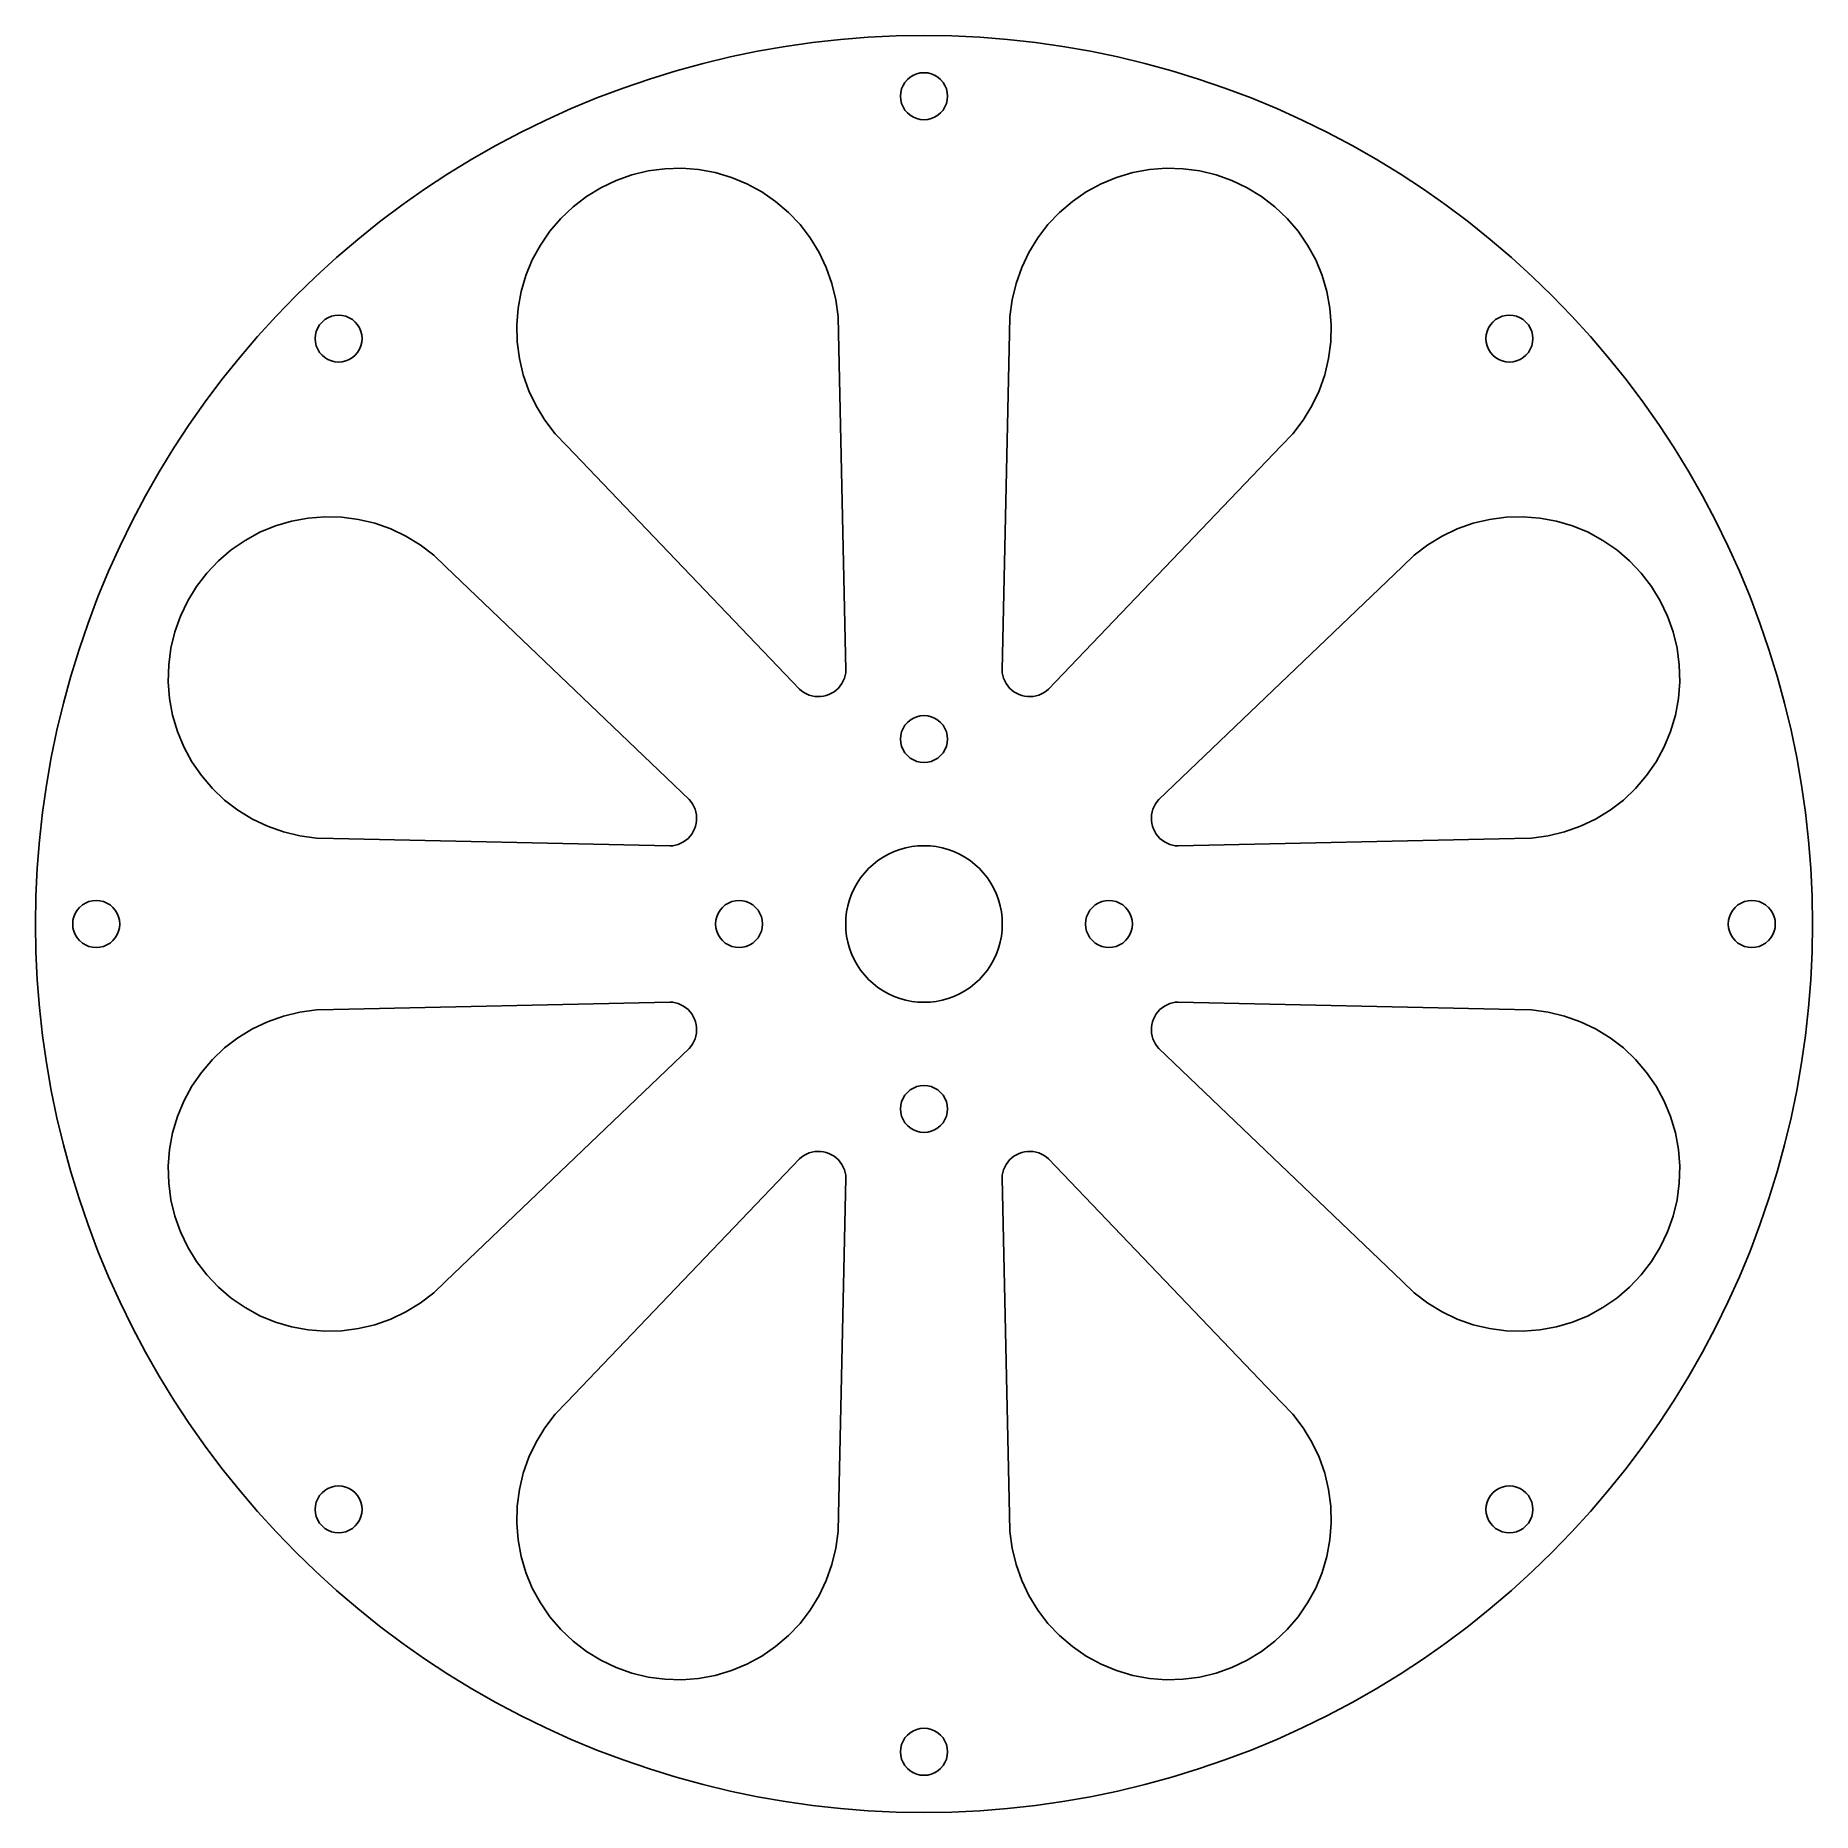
# Model space of a CAD drawing. Header units: metres. Extents: x -57 to 57, y -57 to 57.
import ezdxf

# ---------------------------------------------------------------- set-up
doc = ezdxf.new("R2010")
doc.units = ezdxf.units.M

msp = doc.modelspace()

# ---------------------------------------------------------------- linework, layer by layer
for p, q in [((0, 56.725), (-1.78177, 56.697)), ((1.78177, 56.697), (0, 56.725)), ((-10.6292, 55.7202), (-12.3742, 55.3589)), ((-8.87373, 56.0266), (-10.6292, 55.7202)), ((-7.10953, 56.2777), (-8.87373, 56.0266)), ((-5.33829, 56.4733), (-7.10953, 56.2777)), ((-3.56178, 56.6131), (-5.33829, 56.4733)), ((-1.78177, 56.697), (-3.56178, 56.6131)), ((3.56178, 56.6131), (1.78177, 56.697)), ((5.33829, 56.4733), (3.56178, 56.6131)), ((7.10953, 56.2777), (5.33829, 56.4733)), ((8.87373, 56.0266), (7.10953, 56.2777)), ((10.6292, 55.7202), (8.87373, 56.0266)), ((12.3742, 55.3589), (10.6292, 55.7202)), ((-15.8258, 54.4727), (-17.529, 53.9487)), ((-14.1069, 54.9429), (-15.8258, 54.4727)), ((-12.3742, 55.3589), (-14.1069, 54.9429)), ((14.1069, 54.9429), (12.3742, 55.3589)), ((15.8258, 54.4727), (14.1069, 54.9429)), ((17.529, 53.9487), (15.8258, 54.4727)), ((-19.2149, 53.3715), (-20.8819, 52.7416)), ((-17.529, 53.9487), (-19.2149, 53.3715)), ((-1.42657, 53.316), (-1.3365, 53.5335)), ((-1.3365, 53.5335), (-1.21352, 53.7342)), ((-1.21352, 53.7342), (-1.06065, 53.9131)), ((-1.06065, 53.9131), (-0.881668, 54.066)), ((-0.881668, 54.066), (-0.680984, 54.189)), ((-0.680984, 54.189), (-0.463516, 54.2791)), ((-0.463516, 54.2791), (-0.23465, 54.334)), ((-0.23465, 54.334), (0, 54.3525)), ((0, 54.3525), (0.23465, 54.334)), ((0.23465, 54.334), (0.463516, 54.2791)), ((0.463516, 54.2791), (0.680984, 54.189)), ((0.680984, 54.189), (0.881668, 54.066)), ((0.881668, 54.066), (1.06065, 53.9131)), ((1.06065, 53.9131), (1.21352, 53.7342)), ((1.21352, 53.7342), (1.3365, 53.5335)), ((1.3365, 53.5335), (1.42657, 53.316)), ((19.2149, 53.3715), (17.529, 53.9487)), ((20.8819, 52.7416), (19.2149, 53.3715)), ((-20.8819, 52.7416), (-22.5282, 52.0596)), ((-1.49998, 52.8525), (-1.48152, 53.0871)), ((-1.48152, 52.6178), (-1.49998, 52.8525)), ((-1.48152, 53.0871), (-1.42657, 53.316)), ((-1.42657, 52.389), (-1.48152, 52.6178)), ((-1.3365, 52.1715), (-1.42657, 52.389)), ((1.42657, 52.389), (1.3365, 52.1715)), ((1.42657, 53.316), (1.48152, 53.0871)), ((1.48152, 52.6178), (1.42657, 52.389)), ((1.48152, 53.0871), (1.5, 52.8525)), ((1.5, 52.8525), (1.48152, 52.6178)), ((22.5282, 52.0596), (20.8819, 52.7416)), ((-24.1523, 51.3263), (-25.7526, 50.5423)), ((-22.5282, 52.0596), (-24.1523, 51.3263)), ((-1.21352, 51.9708), (-1.3365, 52.1715)), ((-1.06065, 51.7918), (-1.21352, 51.9708)), ((-0.881668, 51.639), (-1.06065, 51.7918)), ((-0.680984, 51.516), (-0.881668, 51.639)), ((-0.463516, 51.4259), (-0.680984, 51.516)), ((-0.23465, 51.371), (-0.463516, 51.4259)), ((0, 51.3525), (-0.23465, 51.371)), ((0.23465, 51.371), (0, 51.3525)), ((0.463516, 51.4259), (0.23465, 51.371)), ((0.680984, 51.516), (0.463516, 51.4259)), ((0.881668, 51.639), (0.680984, 51.516)), ((1.06065, 51.7918), (0.881668, 51.639)), ((1.21352, 51.9708), (1.06065, 51.7918)), ((1.3365, 52.1715), (1.21352, 51.9708)), ((24.1523, 51.3263), (22.5282, 52.0596)), ((25.7526, 50.5423), (24.1523, 51.3263)), ((-25.7526, 50.5423), (-27.3275, 49.7085)), ((27.3275, 49.7085), (25.7526, 50.5423)), ((-28.8754, 48.8256), (-30.3948, 47.8945)), ((-27.3275, 49.7085), (-28.8754, 48.8256)), ((28.8754, 48.8256), (27.3275, 49.7085)), ((30.3948, 47.8945), (28.8754, 48.8256)), ((-30.3948, 47.8945), (-31.8842, 46.9161)), ((-19.6639, 47.473), (-18.6499, 47.832)), ((-18.6499, 47.832), (-17.604, 48.0832)), ((-17.604, 48.0832), (-16.5375, 48.2236)), ((-16.5375, 48.2236), (-15.4621, 48.2517)), ((-15.4621, 48.2517), (-14.3898, 48.1673)), ((-14.3898, 48.1673), (-13.3321, 47.9713)), ((-13.3321, 47.9713), (-12.3007, 47.6658)), ((-12.3007, 47.6658), (-11.3068, 47.2541)), ((11.3068, 47.2541), (12.3007, 47.6658)), ((12.3007, 47.6658), (13.3321, 47.9713)), ((13.3321, 47.9713), (14.3898, 48.1673)), ((14.3898, 48.1673), (15.4621, 48.2517)), ((15.4621, 48.2517), (16.5375, 48.2236)), ((16.5375, 48.2236), (17.604, 48.0832)), ((17.604, 48.0832), (18.6499, 47.832)), ((18.6499, 47.832), (19.6639, 47.473)), ((31.8842, 46.9161), (30.3948, 47.8945)), ((-31.8842, 46.9161), (-33.3421, 45.8915)), ((-21.552, 46.4478), (-20.6349, 47.0099)), ((-20.6349, 47.0099), (-19.6639, 47.473)), ((-11.3068, 47.2541), (-10.3615, 46.7408)), ((-10.3615, 46.7408), (-9.47499, 46.1316)), ((9.47499, 46.1316), (10.3615, 46.7408)), ((10.3615, 46.7408), (11.3068, 47.2541)), ((19.6639, 47.473), (20.6349, 47.0099)), ((20.6349, 47.0099), (21.552, 46.4478)), ((33.3421, 45.8915), (31.8842, 46.9161)), ((-33.3421, 45.8915), (-34.7672, 44.8215)), ((-23.1857, 45.0525), (-22.4054, 45.793)), ((-22.4054, 45.793), (-21.552, 46.4478)), ((-9.47499, 46.1316), (-8.65701, 45.433)), ((-8.65701, 45.433), (-7.91655, 44.6527)), ((7.91655, 44.6527), (8.65701, 45.433)), ((8.65701, 45.433), (9.47499, 46.1316)), ((21.552, 46.4478), (22.4054, 45.793)), ((22.4054, 45.793), (23.1857, 45.0525)), ((34.7672, 44.8215), (33.3421, 45.8915)), ((-34.7672, 44.8215), (-36.1579, 43.7074)), ((-23.8843, 44.2345), (-23.1857, 45.0525)), ((-7.91655, 44.6527), (-7.2617, 43.7993)), ((7.2617, 43.7993), (7.91655, 44.6527)), ((23.1857, 45.0525), (23.8843, 44.2345)), ((36.1579, 43.7074), (34.7672, 44.8215)), ((-36.1579, 43.7074), (-37.5129, 42.55)), ((-25.0069, 42.4027), (-24.4936, 43.348)), ((-24.4936, 43.348), (-23.8843, 44.2345)), ((-7.2617, 43.7993), (-6.69966, 42.8821)), ((6.69966, 42.8821), (7.2617, 43.7993)), ((23.8843, 44.2345), (24.4936, 43.348)), ((24.4936, 43.348), (25.0069, 42.4027)), ((37.5129, 42.55), (36.1579, 43.7074)), ((-37.5129, 42.55), (-38.8309, 41.3507)), ((-25.4186, 41.4089), (-25.0069, 42.4027)), ((-6.69966, 42.8821), (-6.23656, 41.9112)), ((6.23656, 41.9112), (6.69966, 42.8821)), ((25.0069, 42.4027), (25.4186, 41.4089)), ((38.8309, 41.3507), (37.5129, 42.55)), ((-38.8309, 41.3507), (-40.1106, 40.1106)), ((-25.7241, 40.3775), (-25.4186, 41.4089)), ((-6.23656, 41.9112), (-5.87749, 40.8972)), ((-5.87749, 40.8972), (-5.62636, 39.8512)), ((5.62636, 39.8512), (5.87749, 40.8972)), ((5.87749, 40.8972), (6.23656, 41.9112)), ((25.4186, 41.4089), (25.7241, 40.3775)), ((40.1106, 40.1106), (38.8309, 41.3507)), ((-40.1106, 40.1106), (-41.3507, 38.8309)), ((-25.9201, 39.3198), (-25.7241, 40.3775)), ((-5.62636, 39.8512), (-5.48596, 38.7847)), ((5.48596, 38.7847), (5.62636, 39.8512)), ((25.7241, 40.3775), (25.9201, 39.3198)), ((41.3507, 38.8309), (40.1106, 40.1106)), ((-41.3507, 38.8309), (-42.55, 37.5129)), ((-38.433, 38.433), (-38.254, 38.5859)), ((-38.254, 38.5859), (-38.0533, 38.7089)), ((-38.0533, 38.7089), (-37.8359, 38.7989)), ((-37.8359, 38.7989), (-37.607, 38.8539)), ((-37.607, 38.8539), (-37.3724, 38.8724)), ((-37.3724, 38.8724), (-37.1377, 38.8539)), ((-37.1377, 38.8539), (-36.9088, 38.7989)), ((-36.9088, 38.7989), (-36.6914, 38.7089)), ((-36.6914, 38.7089), (-36.4907, 38.5859)), ((-36.4907, 38.5859), (-36.3117, 38.433)), ((-26.0045, 38.2474), (-25.9201, 39.3198)), ((-5.48596, 38.7847), (-5.45779, 37.7094)), ((5.45779, 37.7094), (5.48596, 38.7847)), ((25.9201, 39.3198), (26.0045, 38.2474)), ((36.3117, 38.433), (36.4907, 38.5859)), ((36.4907, 38.5859), (36.6914, 38.7089)), ((36.6914, 38.7089), (36.9088, 38.7989)), ((36.9088, 38.7989), (37.1377, 38.8539)), ((37.1377, 38.8539), (37.3724, 38.8724)), ((37.3724, 38.8724), (37.607, 38.8539)), ((37.607, 38.8539), (37.8359, 38.7989)), ((37.8359, 38.7989), (38.0533, 38.7089)), ((38.0533, 38.7089), (38.254, 38.5859)), ((38.254, 38.5859), (38.433, 38.433)), ((42.55, 37.5129), (41.3507, 38.8309)), ((-42.55, 37.5129), (-43.7074, 36.1579)), ((-38.8724, 37.3724), (-38.8539, 37.607)), ((-38.8539, 37.607), (-38.7989, 37.8359)), ((-38.7989, 37.8359), (-38.7089, 38.0533)), ((-38.7089, 38.0533), (-38.5859, 38.254)), ((-38.5859, 38.254), (-38.433, 38.433)), ((-36.3117, 38.433), (-36.1588, 38.254)), ((-36.1588, 38.254), (-36.0358, 38.0533)), ((-36.0358, 38.0533), (-35.9458, 37.8359)), ((-35.9458, 37.8359), (-35.8908, 37.607)), ((-35.8908, 37.607), (-35.8724, 37.3724)), ((-25.9763, 37.1721), (-26.0045, 38.2474)), ((-5.45779, 37.7094), (-4.98077, 16.2303)), ((4.98077, 16.2303), (5.45779, 37.7094)), ((26.0045, 38.2474), (25.9763, 37.1721)), ((35.8724, 37.3724), (35.8908, 37.607)), ((35.8908, 37.607), (35.9458, 37.8359)), ((35.9458, 37.8359), (36.0358, 38.0533)), ((36.0358, 38.0533), (36.1588, 38.254)), ((36.1588, 38.254), (36.3117, 38.433)), ((38.433, 38.433), (38.5859, 38.254)), ((38.5859, 38.254), (38.7089, 38.0533)), ((38.7089, 38.0533), (38.7989, 37.8359)), ((38.7989, 37.8359), (38.8539, 37.607)), ((38.8539, 37.607), (38.8724, 37.3724)), ((43.7074, 36.1579), (42.55, 37.5129)), ((-38.8539, 37.1377), (-38.8724, 37.3724)), ((-38.7989, 36.9088), (-38.8539, 37.1377)), ((-38.7089, 36.6914), (-38.7989, 36.9088)), ((-38.5859, 36.4907), (-38.7089, 36.6914)), ((-38.433, 36.3117), (-38.5859, 36.4907)), ((-38.254, 36.1588), (-38.433, 36.3117)), ((-36.3117, 36.3117), (-36.4907, 36.1588)), ((-36.1588, 36.4907), (-36.3117, 36.3117)), ((-36.0358, 36.6914), (-36.1588, 36.4907)), ((-35.9458, 36.9088), (-36.0358, 36.6914)), ((-35.8908, 37.1377), (-35.9458, 36.9088)), ((-35.8724, 37.3724), (-35.8908, 37.1377)), ((-25.8359, 36.1056), (-25.9763, 37.1721)), ((25.9763, 37.1721), (25.8359, 36.1056)), ((35.8908, 37.1377), (35.8724, 37.3724)), ((35.9458, 36.9088), (35.8908, 37.1377)), ((36.0358, 36.6914), (35.9458, 36.9088)), ((36.1588, 36.4907), (36.0358, 36.6914)), ((36.3117, 36.3117), (36.1588, 36.4907)), ((36.4907, 36.1588), (36.3117, 36.3117)), ((38.433, 36.3117), (38.254, 36.1588)), ((38.5859, 36.4907), (38.433, 36.3117)), ((38.7089, 36.6914), (38.5859, 36.4907)), ((38.7989, 36.9088), (38.7089, 36.6914)), ((38.8539, 37.1377), (38.7989, 36.9088)), ((38.8724, 37.3724), (38.8539, 37.1377)), ((-43.7074, 36.1579), (-44.8215, 34.7672)), ((-38.0533, 36.0358), (-38.254, 36.1588)), ((-37.8359, 35.9458), (-38.0533, 36.0358)), ((-37.607, 35.8908), (-37.8359, 35.9458)), ((-37.3724, 35.8724), (-37.607, 35.8908)), ((-37.1377, 35.8908), (-37.3724, 35.8724)), ((-36.9088, 35.9458), (-37.1377, 35.8908)), ((-36.6914, 36.0358), (-36.9088, 35.9458)), ((-36.4907, 36.1588), (-36.6914, 36.0358)), ((-25.5848, 35.0596), (-25.8359, 36.1056)), ((25.8359, 36.1056), (25.5848, 35.0596)), ((36.6914, 36.0358), (36.4907, 36.1588)), ((36.9088, 35.9458), (36.6914, 36.0358)), ((37.1377, 35.8908), (36.9088, 35.9458)), ((37.3724, 35.8724), (37.1377, 35.8908)), ((37.607, 35.8908), (37.3724, 35.8724)), ((37.8359, 35.9458), (37.607, 35.8908)), ((38.0533, 36.0358), (37.8359, 35.9458)), ((38.254, 36.1588), (38.0533, 36.0358)), ((44.8215, 34.7672), (43.7074, 36.1579)), ((-44.8215, 34.7672), (-45.8915, 33.3421)), ((-25.2257, 34.0456), (-25.5848, 35.0596)), ((-24.7626, 33.0747), (-25.2257, 34.0456)), ((25.2257, 34.0456), (24.7626, 33.0747)), ((25.5848, 35.0596), (25.2257, 34.0456)), ((45.8915, 33.3421), (44.8215, 34.7672)), ((-45.8915, 33.3421), (-46.9161, 31.8842)), ((-24.2006, 32.1575), (-24.7626, 33.0747)), ((24.7626, 33.0747), (24.2006, 32.1575)), ((46.9161, 31.8842), (45.8915, 33.3421)), ((-46.9161, 31.8842), (-47.8945, 30.3948)), ((-23.5457, 31.3041), (-24.2006, 32.1575)), ((24.2006, 32.1575), (23.5457, 31.3041)), ((47.8945, 30.3948), (46.9161, 31.8842)), ((-22.8053, 30.5238), (-23.5457, 31.3041)), ((23.5457, 31.3041), (22.8053, 30.5238)), ((-47.8945, 30.3948), (-48.8256, 28.8754)), ((-7.95462, 14.9985), (-22.8053, 30.5238)), ((22.8053, 30.5238), (7.95462, 14.9985)), ((48.8256, 28.8754), (47.8945, 30.3948)), ((-48.8256, 28.8754), (-49.7085, 27.3275)), ((49.7085, 27.3275), (48.8256, 28.8754)), ((-49.7085, 27.3275), (-50.5423, 25.7526)), ((50.5423, 25.7526), (49.7085, 27.3275)), ((-50.5423, 25.7526), (-51.3263, 24.1523)), ((-43.348, 24.4936), (-42.4027, 25.0069)), ((-42.4027, 25.0069), (-41.4089, 25.4186)), ((-41.4089, 25.4186), (-40.3775, 25.7241)), ((-40.3775, 25.7241), (-39.3198, 25.9201)), ((-39.3198, 25.9201), (-38.2474, 26.0045)), ((-38.2474, 26.0045), (-37.1721, 25.9763)), ((-37.1721, 25.9763), (-36.1056, 25.8359)), ((-36.1056, 25.8359), (-35.0596, 25.5848)), ((-35.0596, 25.5848), (-34.0456, 25.2257)), ((-34.0456, 25.2257), (-33.0747, 24.7626)), ((33.0747, 24.7626), (34.0456, 25.2257)), ((34.0456, 25.2257), (35.0596, 25.5848)), ((35.0596, 25.5848), (36.1056, 25.8359)), ((36.1056, 25.8359), (37.1721, 25.9763)), ((37.1721, 25.9763), (38.2474, 26.0045)), ((38.2474, 26.0045), (39.3198, 25.9201)), ((39.3198, 25.9201), (40.3775, 25.7241)), ((40.3775, 25.7241), (41.4089, 25.4186)), ((41.4089, 25.4186), (42.4027, 25.0069)), ((42.4027, 25.0069), (43.348, 24.4936)), ((51.3263, 24.1523), (50.5423, 25.7526)), ((-51.3263, 24.1523), (-52.0596, 22.5282)), ((-45.0525, 23.1857), (-44.2345, 23.8843)), ((-44.2345, 23.8843), (-43.348, 24.4936)), ((-33.0747, 24.7626), (-32.1575, 24.2006)), ((-32.1575, 24.2006), (-31.3041, 23.5457)), ((31.3041, 23.5457), (32.1575, 24.2006)), ((32.1575, 24.2006), (33.0747, 24.7626)), ((43.348, 24.4936), (44.2345, 23.8843)), ((44.2345, 23.8843), (45.0525, 23.1857)), ((52.0596, 22.5282), (51.3263, 24.1523)), ((-45.793, 22.4054), (-45.0525, 23.1857)), ((-31.3041, 23.5457), (-30.5238, 22.8053)), ((-30.5238, 22.8053), (-14.9985, 7.95462)), ((14.9985, 7.95462), (30.5238, 22.8053)), ((30.5238, 22.8053), (31.3041, 23.5457)), ((45.0525, 23.1857), (45.793, 22.4054)), ((-52.0596, 22.5282), (-52.7416, 20.8819)), ((-46.4478, 21.552), (-45.793, 22.4054)), ((45.793, 22.4054), (46.4478, 21.552)), ((52.7416, 20.8819), (52.0596, 22.5282)), ((-52.7416, 20.8819), (-53.3715, 19.2149)), ((-47.473, 19.6639), (-47.0099, 20.6349)), ((-47.0099, 20.6349), (-46.4478, 21.552)), ((46.4478, 21.552), (47.0099, 20.6349)), ((47.0099, 20.6349), (47.473, 19.6639)), ((53.3715, 19.2149), (52.7416, 20.8819)), ((-47.832, 18.6499), (-47.473, 19.6639)), ((47.473, 19.6639), (47.832, 18.6499)), ((-53.3715, 19.2149), (-53.9487, 17.529)), ((-48.0832, 17.604), (-47.832, 18.6499)), ((47.832, 18.6499), (48.0832, 17.604)), ((53.9487, 17.529), (53.3715, 19.2149)), ((-53.9487, 17.529), (-54.4727, 15.8258)), ((-48.2236, 16.5375), (-48.0832, 17.604)), ((48.0832, 17.604), (48.2236, 16.5375)), ((54.4727, 15.8258), (53.9487, 17.529)), ((-48.2517, 15.4621), (-48.2236, 16.5375)), ((-4.99524, 16.0465), (-5.02884, 15.8652)), ((-4.98077, 16.2303), (-4.99524, 16.0465)), ((4.99524, 16.0465), (4.98077, 16.2303)), ((5.02884, 15.8652), (4.99524, 16.0465)), ((48.2236, 16.5375), (48.2517, 15.4621)), ((-54.4727, 15.8258), (-54.9429, 14.1069)), ((-48.1673, 14.3898), (-48.2517, 15.4621)), ((-7.81441, 14.8788), (-7.95462, 14.9985)), ((-7.66243, 14.7743), (-7.81441, 14.8788)), ((-7.50037, 14.6863), (-7.66243, 14.7743)), ((-5.74405, 14.8245), (-5.90129, 14.7282)), ((-5.59775, 14.9368), (-5.74405, 14.8245)), ((-5.46399, 15.0637), (-5.59775, 14.9368)), ((-5.34422, 15.2039), (-5.46399, 15.0637)), ((-5.23978, 15.3559), (-5.34422, 15.2039)), ((-5.15179, 15.518), (-5.23978, 15.3559)), ((-5.08122, 15.6884), (-5.15179, 15.518)), ((-5.02884, 15.8652), (-5.08122, 15.6884)), ((5.08122, 15.6884), (5.02884, 15.8652)), ((5.15179, 15.518), (5.08122, 15.6884)), ((5.23978, 15.3559), (5.15179, 15.518)), ((5.34422, 15.2039), (5.23978, 15.3559)), ((5.46399, 15.0637), (5.34422, 15.2039)), ((5.59775, 14.9368), (5.46399, 15.0637)), ((5.74405, 14.8245), (5.59775, 14.9368)), ((5.90129, 14.7282), (5.74405, 14.8245)), ((7.66243, 14.7743), (7.50037, 14.6863)), ((7.81441, 14.8788), (7.66243, 14.7743)), ((7.95462, 14.9985), (7.81441, 14.8788)), ((48.2517, 15.4621), (48.1673, 14.3898)), ((54.9429, 14.1069), (54.4727, 15.8258)), ((-54.9429, 14.1069), (-55.3589, 12.3742)), ((-47.9713, 13.3321), (-48.1673, 14.3898)), ((-7.33, 14.6157), (-7.50037, 14.6863)), ((-7.15318, 14.5634), (-7.33, 14.6157)), ((-6.97188, 14.5298), (-7.15318, 14.5634)), ((-6.78804, 14.5153), (-6.97188, 14.5298)), ((-6.6037, 14.5201), (-6.78804, 14.5153)), ((-6.42087, 14.5442), (-6.6037, 14.5201)), ((-6.24155, 14.5872), (-6.42087, 14.5442)), ((-6.06772, 14.6488), (-6.24155, 14.5872)), ((-5.90129, 14.7282), (-6.06772, 14.6488)), ((6.06772, 14.6488), (5.90129, 14.7282)), ((6.24155, 14.5872), (6.06772, 14.6488)), ((6.42087, 14.5442), (6.24155, 14.5872)), ((6.6037, 14.5201), (6.42087, 14.5442)), ((6.78804, 14.5153), (6.6037, 14.5201)), ((6.97188, 14.5298), (6.78804, 14.5153)), ((7.15318, 14.5634), (6.97188, 14.5298)), ((7.33, 14.6157), (7.15318, 14.5634)), ((7.50037, 14.6863), (7.33, 14.6157)), ((48.1673, 14.3898), (47.9713, 13.3321)), ((55.3589, 12.3742), (54.9429, 14.1069)), ((-47.6658, 12.3007), (-47.9713, 13.3321)), ((-1.42657, 12.2723), (-1.3365, 12.4897)), ((-1.3365, 12.4897), (-1.21352, 12.6904)), ((-1.21352, 12.6904), (-1.06065, 12.8694)), ((-1.06065, 12.8694), (-0.881668, 13.0223)), ((-0.881668, 13.0223), (-0.680984, 13.1452)), ((-0.680984, 13.1452), (-0.463516, 13.2353)), ((-0.463516, 13.2353), (-0.23465, 13.2903)), ((-0.23465, 13.2903), (0, 13.3087)), ((0, 13.3087), (0.23465, 13.2903)), ((0.23465, 13.2903), (0.463516, 13.2353)), ((0.463516, 13.2353), (0.680984, 13.1452)), ((0.680984, 13.1452), (0.881668, 13.0223)), ((0.881668, 13.0223), (1.06065, 12.8694)), ((1.06065, 12.8694), (1.21352, 12.6904)), ((1.21352, 12.6904), (1.3365, 12.4897)), ((1.3365, 12.4897), (1.42657, 12.2723)), ((47.9713, 13.3321), (47.6658, 12.3007)), ((-55.3589, 12.3742), (-55.7202, 10.6292)), ((-47.2541, 11.3068), (-47.6658, 12.3007)), ((-1.49998, 11.8087), (-1.48152, 12.0434)), ((-1.48152, 11.5741), (-1.49998, 11.8087)), ((-1.48152, 12.0434), (-1.42657, 12.2723)), ((-1.42657, 11.3452), (-1.48152, 11.5741)), ((-1.3365, 11.1278), (-1.42657, 11.3452)), ((1.42657, 11.3452), (1.3365, 11.1278)), ((1.42657, 12.2723), (1.48152, 12.0434)), ((1.48152, 11.5741), (1.42657, 11.3452)), ((1.48152, 12.0434), (1.5, 11.8087)), ((1.5, 11.8087), (1.48152, 11.5741)), ((47.6658, 12.3007), (47.2541, 11.3068)), ((55.7202, 10.6292), (55.3589, 12.3742)), ((-55.7202, 10.6292), (-56.0266, 8.87373)), ((-46.7408, 10.3615), (-47.2541, 11.3068)), ((-46.1316, 9.47499), (-46.7408, 10.3615)), ((-1.21352, 10.9271), (-1.3365, 11.1278)), ((-1.06065, 10.7481), (-1.21352, 10.9271)), ((-0.881668, 10.5952), (-1.06065, 10.7481)), ((-0.680984, 10.4722), (-0.881668, 10.5952)), ((-0.463516, 10.3822), (-0.680984, 10.4722)), ((-0.23465, 10.3272), (-0.463516, 10.3822)), ((0, 10.3087), (-0.23465, 10.3272)), ((0.23465, 10.3272), (0, 10.3087)), ((0.463516, 10.3822), (0.23465, 10.3272)), ((0.680984, 10.4722), (0.463516, 10.3822)), ((0.881668, 10.5952), (0.680984, 10.4722)), ((1.06065, 10.7481), (0.881668, 10.5952)), ((1.21352, 10.9271), (1.06065, 10.7481)), ((1.3365, 11.1278), (1.21352, 10.9271)), ((46.7408, 10.3615), (46.1316, 9.47499)), ((47.2541, 11.3068), (46.7408, 10.3615)), ((56.0266, 8.87373), (55.7202, 10.6292)), ((-45.433, 8.65701), (-46.1316, 9.47499)), ((46.1316, 9.47499), (45.433, 8.65701)), ((-56.0266, 8.87373), (-56.2777, 7.10953)), ((-44.6527, 7.91655), (-45.433, 8.65701)), ((-14.9985, 7.95462), (-14.8788, 7.81441)), ((14.8788, 7.81441), (14.9985, 7.95462)), ((45.433, 8.65701), (44.6527, 7.91655)), ((56.2777, 7.10953), (56.0266, 8.87373)), ((-56.2777, 7.10953), (-56.4733, 5.33829)), ((-43.7993, 7.2617), (-44.6527, 7.91655)), ((-42.8821, 6.69966), (-43.7993, 7.2617)), ((-14.8788, 7.81441), (-14.7743, 7.66243)), ((-14.7743, 7.66243), (-14.6863, 7.50037)), ((-14.6863, 7.50037), (-14.6157, 7.33)), ((-14.6157, 7.33), (-14.5634, 7.15318)), ((-14.5634, 7.15318), (-14.5298, 6.97188)), ((-14.5298, 6.97188), (-14.5153, 6.78804)), ((14.5153, 6.78804), (14.5298, 6.97188)), ((14.5298, 6.97188), (14.5634, 7.15318)), ((14.5634, 7.15318), (14.6157, 7.33)), ((14.6157, 7.33), (14.6863, 7.50037)), ((14.6863, 7.50037), (14.7743, 7.66243)), ((14.7743, 7.66243), (14.8788, 7.81441)), ((43.7993, 7.2617), (42.8821, 6.69966)), ((44.6527, 7.91655), (43.7993, 7.2617)), ((56.4733, 5.33829), (56.2777, 7.10953)), ((-41.9112, 6.23656), (-42.8821, 6.69966)), ((-40.8972, 5.87749), (-41.9112, 6.23656)), ((-39.8512, 5.62636), (-40.8972, 5.87749)), ((-14.8245, 5.74405), (-14.9368, 5.59775)), ((-14.7282, 5.90129), (-14.8245, 5.74405)), ((-14.6488, 6.06772), (-14.7282, 5.90129)), ((-14.5872, 6.24155), (-14.6488, 6.06772)), ((-14.5442, 6.42087), (-14.5872, 6.24155)), ((-14.5201, 6.6037), (-14.5442, 6.42087)), ((-14.5153, 6.78804), (-14.5201, 6.6037)), ((14.5201, 6.6037), (14.5153, 6.78804)), ((14.5442, 6.42087), (14.5201, 6.6037)), ((14.5872, 6.24155), (14.5442, 6.42087)), ((14.6488, 6.06772), (14.5872, 6.24155)), ((14.7282, 5.90129), (14.6488, 6.06772)), ((14.8245, 5.74405), (14.7282, 5.90129)), ((14.9368, 5.59775), (14.8245, 5.74405)), ((40.8972, 5.87749), (39.8512, 5.62636)), ((41.9112, 6.23656), (40.8972, 5.87749)), ((42.8821, 6.69966), (41.9112, 6.23656)), ((-56.4733, 5.33829), (-56.6131, 3.56178)), ((-38.7847, 5.48596), (-39.8512, 5.62636)), ((-37.7094, 5.45779), (-38.7847, 5.48596)), ((-16.2303, 4.98077), (-37.7094, 5.45779)), ((-16.0465, 4.99524), (-16.2303, 4.98077)), ((-15.8652, 5.02884), (-16.0465, 4.99524)), ((-15.6884, 5.08122), (-15.8652, 5.02884)), ((-15.518, 5.15179), (-15.6884, 5.08122)), ((-15.3559, 5.23978), (-15.518, 5.15179)), ((-15.2039, 5.34422), (-15.3559, 5.23978)), ((-15.0637, 5.46399), (-15.2039, 5.34422)), ((-14.9368, 5.59775), (-15.0637, 5.46399)), ((-2.26994, 4.45503), (-1.91341, 4.61938)), ((-1.91341, 4.61938), (-1.54507, 4.75528)), ((-1.54507, 4.75528), (-1.16722, 4.86185)), ((-1.16722, 4.86185), (-0.782166, 4.93843)), ((-0.782166, 4.93843), (-0.392288, 4.98457)), ((-0.392288, 4.98457), (0, 5)), ((0, 5), (0.392288, 4.98457)), ((0.392288, 4.98457), (0.782166, 4.93843)), ((0.782166, 4.93843), (1.16722, 4.86185)), ((1.16722, 4.86185), (1.54507, 4.75528)), ((1.54507, 4.75528), (1.91341, 4.61938)), ((1.91341, 4.61938), (2.26994, 4.45503)), ((15.0637, 5.46399), (14.9368, 5.59775)), ((15.2039, 5.34422), (15.0637, 5.46399)), ((15.3559, 5.23978), (15.2039, 5.34422)), ((15.518, 5.15179), (15.3559, 5.23978)), ((15.6884, 5.08122), (15.518, 5.15179)), ((15.8652, 5.02884), (15.6884, 5.08122)), ((16.0465, 4.99524), (15.8652, 5.02884)), ((16.2303, 4.98077), (16.0465, 4.99524)), ((37.7094, 5.45779), (16.2303, 4.98077)), ((38.7847, 5.48596), (37.7094, 5.45779)), ((39.8512, 5.62636), (38.7847, 5.48596)), ((56.6131, 3.56178), (56.4733, 5.33829)), ((-56.6131, 3.56178), (-56.697, 1.78177)), ((-3.80202, 3.24724), (-3.53552, 3.53552)), ((-3.53552, 3.53552), (-3.24724, 3.80202)), ((-3.24724, 3.80202), (-2.93892, 4.04507)), ((-2.93892, 4.04507), (-2.61249, 4.2632)), ((-2.61249, 4.2632), (-2.26994, 4.45503)), ((2.26994, 4.45503), (2.61249, 4.2632)), ((2.61249, 4.2632), (2.93892, 4.04507)), ((2.93892, 4.04507), (3.24724, 3.80202)), ((3.24724, 3.80202), (3.53552, 3.53552)), ((3.53552, 3.53552), (3.80202, 3.24724)), ((56.697, 1.78177), (56.6131, 3.56178)), ((-4.61938, 1.91341), (-4.45503, 2.26994)), ((-4.45503, 2.26994), (-4.2632, 2.61249)), ((-4.2632, 2.61249), (-4.04507, 2.93892)), ((-4.04507, 2.93892), (-3.80202, 3.24724)), ((3.80202, 3.24724), (4.04507, 2.93892)), ((4.04507, 2.93892), (4.2632, 2.61249)), ((4.2632, 2.61249), (4.45503, 2.26994)), ((4.45503, 2.26994), (4.61938, 1.91341)), ((-56.697, 1.78177), (-56.725, 0)), ((-53.9131, 1.06065), (-53.7342, 1.21352)), ((-53.7342, 1.21352), (-53.5335, 1.3365)), ((-53.5335, 1.3365), (-53.316, 1.42657)), ((-53.316, 1.42657), (-53.0871, 1.48152)), ((-53.0871, 1.48152), (-52.8525, 1.5)), ((-52.8525, 1.5), (-52.6178, 1.48152)), ((-52.6178, 1.48152), (-52.389, 1.42657)), ((-52.389, 1.42657), (-52.1715, 1.3365)), ((-52.1715, 1.3365), (-51.9708, 1.21352)), ((-51.9708, 1.21352), (-51.7918, 1.06065)), ((-12.8694, 1.06065), (-12.6904, 1.21352)), ((-12.6904, 1.21352), (-12.4897, 1.3365)), ((-12.4897, 1.3365), (-12.2723, 1.42657)), ((-12.2723, 1.42657), (-12.0434, 1.48152)), ((-12.0434, 1.48152), (-11.8087, 1.5)), ((-11.8087, 1.5), (-11.5741, 1.48152)), ((-11.5741, 1.48152), (-11.3452, 1.42657)), ((-11.3452, 1.42657), (-11.1278, 1.3365)), ((-11.1278, 1.3365), (-10.9271, 1.21352)), ((-10.9271, 1.21352), (-10.7481, 1.06065)), ((-4.93843, 0.782166), (-4.86185, 1.16722)), ((-4.86185, 1.16722), (-4.75528, 1.54507)), ((-4.75528, 1.54507), (-4.61938, 1.91341)), ((4.61938, 1.91341), (4.75528, 1.54507)), ((4.75528, 1.54507), (4.86185, 1.16722)), ((4.86185, 1.16722), (4.93843, 0.782166)), ((10.7481, 1.06065), (10.9271, 1.21352)), ((10.9271, 1.21352), (11.1278, 1.3365)), ((11.1278, 1.3365), (11.3452, 1.42657)), ((11.3452, 1.42657), (11.5741, 1.48152)), ((11.5741, 1.48152), (11.8087, 1.5)), ((11.8087, 1.5), (12.0434, 1.48152)), ((12.0434, 1.48152), (12.2723, 1.42657)), ((12.2723, 1.42657), (12.4897, 1.3365)), ((12.4897, 1.3365), (12.6904, 1.21352)), ((12.6904, 1.21352), (12.8694, 1.06065)), ((51.7918, 1.06065), (51.9708, 1.21352)), ((51.9708, 1.21352), (52.1715, 1.3365)), ((52.1715, 1.3365), (52.389, 1.42657)), ((52.389, 1.42657), (52.6178, 1.48152)), ((52.6178, 1.48152), (52.8525, 1.5)), ((52.8525, 1.5), (53.0871, 1.48152)), ((53.0871, 1.48152), (53.316, 1.42657)), ((53.316, 1.42657), (53.5335, 1.3365)), ((53.5335, 1.3365), (53.7342, 1.21352)), ((53.7342, 1.21352), (53.9131, 1.06065)), ((56.725, 0), (56.697, 1.78177)), ((-56.725, 0), (-56.697, -1.78177)), ((-54.3525, 0), (-54.334, 0.23465)), ((-54.334, -0.23465), (-54.3525, 0)), ((-54.334, 0.23465), (-54.2791, 0.463516)), ((-54.2791, 0.463516), (-54.189, 0.680984)), ((-54.189, 0.680984), (-54.066, 0.881668)), ((-54.066, 0.881668), (-53.9131, 1.06065)), ((-51.7918, 1.06065), (-51.639, 0.881668)), ((-51.639, 0.881668), (-51.516, 0.680984)), ((-51.516, 0.680984), (-51.4259, 0.463516)), ((-51.4259, 0.463516), (-51.371, 0.23465)), ((-51.371, 0.23465), (-51.3525, 0)), ((-51.3525, 0), (-51.371, -0.23465)), ((-13.3087, 0), (-13.2903, 0.23465)), ((-13.2903, -0.23465), (-13.3087, 0)), ((-13.2903, 0.23465), (-13.2353, 0.463516)), ((-13.2353, 0.463516), (-13.1452, 0.680984)), ((-13.1452, 0.680984), (-13.0223, 0.881668)), ((-13.0223, 0.881668), (-12.8694, 1.06065)), ((-10.7481, 1.06065), (-10.5952, 0.881668)), ((-10.5952, 0.881668), (-10.4722, 0.680984)), ((-10.4722, 0.680984), (-10.3822, 0.463516)), ((-10.3822, 0.463516), (-10.3272, 0.23465)), ((-10.3272, 0.23465), (-10.3087, 0)), ((-10.3087, 0), (-10.3272, -0.23465)), ((-5, 0), (-4.98457, 0.392288)), ((-4.98457, -0.392288), (-5, 0)), ((-4.98457, 0.392288), (-4.93843, 0.782166)), ((4.93843, 0.782166), (4.98457, 0.392288)), ((4.98457, 0.392288), (5, 0)), ((5, 0), (4.98457, -0.392288)), ((10.3087, 0), (10.3272, 0.23465)), ((10.3272, -0.23465), (10.3087, 0)), ((10.3272, 0.23465), (10.3822, 0.463516)), ((10.3822, 0.463516), (10.4722, 0.680984)), ((10.4722, 0.680984), (10.5952, 0.881668)), ((10.5952, 0.881668), (10.7481, 1.06065)), ((12.8694, 1.06065), (13.0223, 0.881668)), ((13.0223, 0.881668), (13.1452, 0.680984)), ((13.1452, 0.680984), (13.2353, 0.463516)), ((13.2353, 0.463516), (13.2903, 0.23465)), ((13.2903, 0.23465), (13.3087, 0)), ((13.3087, 0), (13.2903, -0.23465)), ((51.3525, 0), (51.371, 0.23465)), ((51.371, -0.23465), (51.3525, 0)), ((51.371, 0.23465), (51.4259, 0.463516)), ((51.4259, 0.463516), (51.516, 0.680984)), ((51.516, 0.680984), (51.639, 0.881668)), ((51.639, 0.881668), (51.7918, 1.06065)), ((53.9131, 1.06065), (54.066, 0.881668)), ((54.066, 0.881668), (54.189, 0.680984)), ((54.189, 0.680984), (54.2791, 0.463516)), ((54.2791, 0.463516), (54.334, 0.23465)), ((54.334, 0.23465), (54.3525, 0)), ((54.3525, 0), (54.334, -0.23465)), ((56.697, -1.78177), (56.725, 0)), ((-54.2791, -0.463516), (-54.334, -0.23465)), ((-54.189, -0.680984), (-54.2791, -0.463516)), ((-54.066, -0.881668), (-54.189, -0.680984)), ((-53.9131, -1.06065), (-54.066, -0.881668)), ((-53.7342, -1.21352), (-53.9131, -1.06065)), ((-51.7918, -1.06065), (-51.9708, -1.21352)), ((-51.639, -0.881668), (-51.7918, -1.06065)), ((-51.516, -0.680984), (-51.639, -0.881668)), ((-51.4259, -0.463516), (-51.516, -0.680984)), ((-51.371, -0.23465), (-51.4259, -0.463516)), ((-13.2353, -0.463516), (-13.2903, -0.23465)), ((-13.1452, -0.680984), (-13.2353, -0.463516)), ((-13.0223, -0.881668), (-13.1452, -0.680984)), ((-12.8694, -1.06065), (-13.0223, -0.881668)), ((-12.6904, -1.21352), (-12.8694, -1.06065)), ((-10.7481, -1.06065), (-10.9271, -1.21352)), ((-10.5952, -0.881668), (-10.7481, -1.06065)), ((-10.4722, -0.680984), (-10.5952, -0.881668)), ((-10.3822, -0.463516), (-10.4722, -0.680984)), ((-10.3272, -0.23465), (-10.3822, -0.463516)), ((-4.93843, -0.782166), (-4.98457, -0.392288)), ((-4.86185, -1.16722), (-4.93843, -0.782166)), ((4.93843, -0.782166), (4.86185, -1.16722)), ((4.98457, -0.392288), (4.93843, -0.782166)), ((10.3822, -0.463516), (10.3272, -0.23465)), ((10.4722, -0.680984), (10.3822, -0.463516)), ((10.5952, -0.881668), (10.4722, -0.680984)), ((10.7481, -1.06065), (10.5952, -0.881668)), ((10.9271, -1.21352), (10.7481, -1.06065)), ((12.8694, -1.06065), (12.6904, -1.21352)), ((13.0223, -0.881668), (12.8694, -1.06065)), ((13.1452, -0.680984), (13.0223, -0.881668)), ((13.2353, -0.463516), (13.1452, -0.680984)), ((13.2903, -0.23465), (13.2353, -0.463516)), ((51.4259, -0.463516), (51.371, -0.23465)), ((51.516, -0.680984), (51.4259, -0.463516)), ((51.639, -0.881668), (51.516, -0.680984)), ((51.7918, -1.06065), (51.639, -0.881668)), ((51.9708, -1.21352), (51.7918, -1.06065)), ((53.9131, -1.06065), (53.7342, -1.21352)), ((54.066, -0.881668), (53.9131, -1.06065)), ((54.189, -0.680984), (54.066, -0.881668)), ((54.2791, -0.463516), (54.189, -0.680984)), ((54.334, -0.23465), (54.2791, -0.463516)), ((-56.697, -1.78177), (-56.6131, -3.56178)), ((-53.5335, -1.3365), (-53.7342, -1.21352)), ((-53.316, -1.42657), (-53.5335, -1.3365)), ((-53.0871, -1.48152), (-53.316, -1.42657)), ((-52.8525, -1.49998), (-53.0871, -1.48152)), ((-52.6178, -1.48152), (-52.8525, -1.49998)), ((-52.389, -1.42657), (-52.6178, -1.48152)), ((-52.1715, -1.3365), (-52.389, -1.42657)), ((-51.9708, -1.21352), (-52.1715, -1.3365)), ((-12.4897, -1.3365), (-12.6904, -1.21352)), ((-12.2723, -1.42657), (-12.4897, -1.3365)), ((-12.0434, -1.48152), (-12.2723, -1.42657)), ((-11.8087, -1.49998), (-12.0434, -1.48152)), ((-11.5741, -1.48152), (-11.8087, -1.49998)), ((-11.3452, -1.42657), (-11.5741, -1.48152)), ((-11.1278, -1.3365), (-11.3452, -1.42657)), ((-10.9271, -1.21352), (-11.1278, -1.3365)), ((-4.75528, -1.54507), (-4.86185, -1.16722)), ((-4.61938, -1.91341), (-4.75528, -1.54507)), ((-4.45503, -2.26994), (-4.61938, -1.91341)), ((4.61938, -1.91341), (4.45503, -2.26994)), ((4.75528, -1.54507), (4.61938, -1.91341)), ((4.86185, -1.16722), (4.75528, -1.54507)), ((11.1278, -1.3365), (10.9271, -1.21352)), ((11.3452, -1.42657), (11.1278, -1.3365)), ((11.5741, -1.48152), (11.3452, -1.42657)), ((11.8087, -1.5), (11.5741, -1.48152)), ((12.0434, -1.48152), (11.8087, -1.5)), ((12.2723, -1.42657), (12.0434, -1.48152)), ((12.4897, -1.3365), (12.2723, -1.42657)), ((12.6904, -1.21352), (12.4897, -1.3365)), ((52.1715, -1.3365), (51.9708, -1.21352)), ((52.389, -1.42657), (52.1715, -1.3365)), ((52.6178, -1.48152), (52.389, -1.42657)), ((52.8525, -1.5), (52.6178, -1.48152)), ((53.0871, -1.48152), (52.8525, -1.5)), ((53.316, -1.42657), (53.0871, -1.48152)), ((53.5335, -1.3365), (53.316, -1.42657)), ((53.7342, -1.21352), (53.5335, -1.3365)), ((56.6131, -3.56178), (56.697, -1.78177)), ((-4.2632, -2.61249), (-4.45503, -2.26994)), ((-4.04507, -2.93892), (-4.2632, -2.61249)), ((-3.80202, -3.24724), (-4.04507, -2.93892)), ((-3.53552, -3.53552), (-3.80202, -3.24724)), ((3.80202, -3.24724), (3.53552, -3.53552)), ((4.04507, -2.93892), (3.80202, -3.24724)), ((4.2632, -2.61249), (4.04507, -2.93892)), ((4.45503, -2.26994), (4.2632, -2.61249)), ((-56.6131, -3.56178), (-56.4733, -5.33829)), ((-3.24724, -3.80202), (-3.53552, -3.53552)), ((-2.93892, -4.04507), (-3.24724, -3.80202)), ((-2.61249, -4.2632), (-2.93892, -4.04507)), ((-2.26994, -4.45503), (-2.61249, -4.2632)), ((-1.91341, -4.61938), (-2.26994, -4.45503)), ((2.26994, -4.45503), (1.91341, -4.61938)), ((2.61249, -4.2632), (2.26994, -4.45503)), ((2.93892, -4.04507), (2.61249, -4.2632)), ((3.24724, -3.80202), (2.93892, -4.04507)), ((3.53552, -3.53552), (3.24724, -3.80202)), ((56.4733, -5.33829), (56.6131, -3.56178)), ((-56.4733, -5.33829), (-56.2777, -7.10953)), ((-40.8972, -5.87749), (-39.8512, -5.62636)), ((-39.8512, -5.62636), (-38.7847, -5.48596)), ((-38.7847, -5.48596), (-37.7094, -5.45779)), ((-37.7094, -5.45779), (-16.2303, -4.98077)), ((-16.2303, -4.98077), (-16.0465, -4.99524)), ((-16.0465, -4.99524), (-15.8652, -5.02884)), ((-15.8652, -5.02884), (-15.6884, -5.08122)), ((-15.6884, -5.08122), (-15.518, -5.15179)), ((-15.518, -5.15179), (-15.3559, -5.23978)), ((-15.3559, -5.23978), (-15.2039, -5.34422)), ((-15.2039, -5.34422), (-15.0637, -5.46399)), ((-15.0637, -5.46399), (-14.9368, -5.59775)), ((-14.9368, -5.59775), (-14.8245, -5.74405)), ((-1.54507, -4.75528), (-1.91341, -4.61938)), ((-1.16722, -4.86185), (-1.54507, -4.75528)), ((-0.782166, -4.93843), (-1.16722, -4.86185)), ((-0.392288, -4.98457), (-0.782166, -4.93843)), ((0, -5), (-0.392288, -4.98457)), ((0.392288, -4.98457), (0, -5)), ((0.782166, -4.93843), (0.392288, -4.98457)), ((1.16722, -4.86185), (0.782166, -4.93843)), ((1.54507, -4.75528), (1.16722, -4.86185)), ((1.91341, -4.61938), (1.54507, -4.75528)), ((14.8245, -5.74405), (14.9368, -5.59775)), ((14.9368, -5.59775), (15.0637, -5.46399)), ((15.0637, -5.46399), (15.2039, -5.34422)), ((15.2039, -5.34422), (15.3559, -5.23978)), ((15.3559, -5.23978), (15.518, -5.15179)), ((15.518, -5.15179), (15.6884, -5.08122)), ((15.6884, -5.08122), (15.8652, -5.02884)), ((15.8652, -5.02884), (16.0465, -4.99524)), ((16.0465, -4.99524), (16.2303, -4.98077)), ((16.2303, -4.98077), (37.7094, -5.45779)), ((37.7094, -5.45779), (38.7847, -5.48596)), ((38.7847, -5.48596), (39.8512, -5.62636)), ((39.8512, -5.62636), (40.8972, -5.87749)), ((56.2777, -7.10953), (56.4733, -5.33829)), ((-43.7993, -7.2617), (-42.8821, -6.69966)), ((-42.8821, -6.69966), (-41.9112, -6.23656)), ((-41.9112, -6.23656), (-40.8972, -5.87749)), ((-14.8245, -5.74405), (-14.7282, -5.90129)), ((-14.7282, -5.90129), (-14.6488, -6.06772)), ((-14.6488, -6.06772), (-14.5872, -6.24155)), ((-14.5872, -6.24155), (-14.5442, -6.42087)), ((-14.5442, -6.42087), (-14.5201, -6.6037)), ((-14.5153, -6.78804), (-14.5298, -6.97188)), ((-14.5201, -6.6037), (-14.5153, -6.78804)), ((14.5153, -6.78804), (14.5201, -6.6037)), ((14.5298, -6.97188), (14.5153, -6.78804)), ((14.5201, -6.6037), (14.5442, -6.42087)), ((14.5442, -6.42087), (14.5872, -6.24155)), ((14.5872, -6.24155), (14.6488, -6.06772)), ((14.6488, -6.06772), (14.7282, -5.90129)), ((14.7282, -5.90129), (14.8245, -5.74405)), ((40.8972, -5.87749), (41.9112, -6.23656)), ((41.9112, -6.23656), (42.8821, -6.69966)), ((42.8821, -6.69966), (43.7993, -7.2617)), ((-56.2777, -7.10953), (-56.0266, -8.87373)), ((-45.433, -8.65701), (-44.6527, -7.91655)), ((-44.6527, -7.91655), (-43.7993, -7.2617)), ((-14.8788, -7.81441), (-14.9985, -7.95462)), ((-14.7743, -7.66243), (-14.8788, -7.81441)), ((-14.6863, -7.50037), (-14.7743, -7.66243)), ((-14.6157, -7.33), (-14.6863, -7.50037)), ((-14.5634, -7.15318), (-14.6157, -7.33)), ((-14.5298, -6.97188), (-14.5634, -7.15318)), ((14.5634, -7.15318), (14.5298, -6.97188)), ((14.6157, -7.33), (14.5634, -7.15318)), ((14.6863, -7.50037), (14.6157, -7.33)), ((14.7743, -7.66243), (14.6863, -7.50037)), ((14.8788, -7.81441), (14.7743, -7.66243)), ((14.9985, -7.95462), (14.8788, -7.81441)), ((43.7993, -7.2617), (44.6527, -7.91655)), ((44.6527, -7.91655), (45.433, -8.65701)), ((56.0266, -8.87373), (56.2777, -7.10953)), ((-56.0266, -8.87373), (-55.7202, -10.6292)), ((-46.1316, -9.47499), (-45.433, -8.65701)), ((-14.9985, -7.95462), (-30.5238, -22.8053)), ((30.5238, -22.8053), (14.9985, -7.95462)), ((45.433, -8.65701), (46.1316, -9.47499)), ((55.7202, -10.6292), (56.0266, -8.87373)), ((-46.7408, -10.3615), (-46.1316, -9.47499)), ((46.1316, -9.47499), (46.7408, -10.3615)), ((-55.7202, -10.6292), (-55.3589, -12.3742)), ((-47.6658, -12.3007), (-47.2541, -11.3068)), ((-47.2541, -11.3068), (-46.7408, -10.3615)), ((-1.42657, -11.3452), (-1.3365, -11.1278)), ((-1.3365, -11.1278), (-1.21352, -10.9271)), ((-1.21352, -10.9271), (-1.06065, -10.7481)), ((-1.06065, -10.7481), (-0.881668, -10.5952)), ((-0.881668, -10.5952), (-0.680984, -10.4722)), ((-0.680984, -10.4722), (-0.463516, -10.3822)), ((-0.463516, -10.3822), (-0.23465, -10.3272)), ((-0.23465, -10.3272), (0, -10.3087)), ((0, -10.3087), (0.23465, -10.3272)), ((0.23465, -10.3272), (0.463516, -10.3822)), ((0.463516, -10.3822), (0.680984, -10.4722)), ((0.680984, -10.4722), (0.881668, -10.5952)), ((0.881668, -10.5952), (1.06065, -10.7481)), ((1.06065, -10.7481), (1.21352, -10.9271)), ((1.21352, -10.9271), (1.3365, -11.1278)), ((1.3365, -11.1278), (1.42657, -11.3452)), ((46.7408, -10.3615), (47.2541, -11.3068)), ((47.2541, -11.3068), (47.6658, -12.3007)), ((55.3589, -12.3742), (55.7202, -10.6292)), ((-55.3589, -12.3742), (-54.9429, -14.1069)), ((-47.9713, -13.3321), (-47.6658, -12.3007)), ((-1.5, -11.8087), (-1.48152, -11.5741)), ((-1.48152, -12.0434), (-1.5, -11.8087)), ((-1.48152, -11.5741), (-1.42657, -11.3452)), ((-1.42657, -12.2723), (-1.48152, -12.0434)), ((-1.3365, -12.4897), (-1.42657, -12.2723)), ((1.42657, -12.2723), (1.3365, -12.4897)), ((1.42657, -11.3452), (1.48152, -11.5741)), ((1.48152, -12.0434), (1.42657, -12.2723)), ((1.48152, -11.5741), (1.49998, -11.8087)), ((1.49998, -11.8087), (1.48152, -12.0434)), ((47.6658, -12.3007), (47.9713, -13.3321)), ((54.9429, -14.1069), (55.3589, -12.3742)), ((-48.1673, -14.3898), (-47.9713, -13.3321)), ((-1.21352, -12.6904), (-1.3365, -12.4897)), ((-1.06065, -12.8694), (-1.21352, -12.6904)), ((-0.881668, -13.0223), (-1.06065, -12.8694)), ((-0.680984, -13.1452), (-0.881668, -13.0223)), ((-0.463516, -13.2353), (-0.680984, -13.1452)), ((-0.23465, -13.2903), (-0.463516, -13.2353)), ((0, -13.3087), (-0.23465, -13.2903)), ((0.23465, -13.2903), (0, -13.3087)), ((0.463516, -13.2353), (0.23465, -13.2903)), ((0.680984, -13.1452), (0.463516, -13.2353)), ((0.881668, -13.0223), (0.680984, -13.1452)), ((1.06065, -12.8694), (0.881668, -13.0223)), ((1.21352, -12.6904), (1.06065, -12.8694)), ((1.3365, -12.4897), (1.21352, -12.6904)), ((47.9713, -13.3321), (48.1673, -14.3898)), ((-54.9429, -14.1069), (-54.4727, -15.8258)), ((-48.2517, -15.4621), (-48.1673, -14.3898)), ((-7.66243, -14.7743), (-7.50037, -14.6863)), ((-7.50037, -14.6863), (-7.33, -14.6157)), ((-7.33, -14.6157), (-7.15318, -14.5634)), ((-7.15318, -14.5634), (-6.97188, -14.5298)), ((-6.97188, -14.5298), (-6.78804, -14.5153)), ((-6.78804, -14.5153), (-6.6037, -14.5201)), ((-6.6037, -14.5201), (-6.42087, -14.5442)), ((-6.42087, -14.5442), (-6.24155, -14.5872)), ((-6.24155, -14.5872), (-6.06772, -14.6488)), ((-6.06772, -14.6488), (-5.90129, -14.7282)), ((-5.90129, -14.7282), (-5.74405, -14.8245)), ((5.74405, -14.8245), (5.90129, -14.7282)), ((5.90129, -14.7282), (6.06772, -14.6488)), ((6.06772, -14.6488), (6.24155, -14.5872)), ((6.24155, -14.5872), (6.42087, -14.5442)), ((6.42087, -14.5442), (6.6037, -14.5201)), ((6.6037, -14.5201), (6.78804, -14.5153)), ((6.78804, -14.5153), (6.97188, -14.5298)), ((6.97188, -14.5298), (7.15318, -14.5634)), ((7.15318, -14.5634), (7.33, -14.6157)), ((7.33, -14.6157), (7.50037, -14.6863)), ((7.50037, -14.6863), (7.66243, -14.7743)), ((48.1673, -14.3898), (48.2517, -15.4621)), ((54.4727, -15.8258), (54.9429, -14.1069)), ((-54.4727, -15.8258), (-53.9487, -17.529)), ((-48.2236, -16.5375), (-48.2517, -15.4621)), ((-22.8053, -30.5238), (-7.95462, -14.9985)), ((-7.95462, -14.9985), (-7.81441, -14.8788)), ((-7.81441, -14.8788), (-7.66243, -14.7743)), ((-5.74405, -14.8245), (-5.59775, -14.9368)), ((-5.59775, -14.9368), (-5.46399, -15.0637)), ((-5.46399, -15.0637), (-5.34422, -15.2039)), ((-5.34422, -15.2039), (-5.23978, -15.3559)), ((-5.23978, -15.3559), (-5.15179, -15.518)), ((-5.15179, -15.518), (-5.08122, -15.6884)), ((-5.08122, -15.6884), (-5.02884, -15.8652)), ((-5.02884, -15.8652), (-4.99524, -16.0465)), ((4.99524, -16.0465), (5.02884, -15.8652)), ((5.02884, -15.8652), (5.08122, -15.6884)), ((5.08122, -15.6884), (5.15179, -15.518)), ((5.15179, -15.518), (5.23978, -15.3559)), ((5.23978, -15.3559), (5.34422, -15.2039)), ((5.34422, -15.2039), (5.46399, -15.0637)), ((5.46399, -15.0637), (5.59775, -14.9368)), ((5.59775, -14.9368), (5.74405, -14.8245)), ((7.66243, -14.7743), (7.81441, -14.8788)), ((7.81441, -14.8788), (7.95462, -14.9985)), ((7.95462, -14.9985), (22.8053, -30.5238)), ((48.2517, -15.4621), (48.2236, -16.5375)), ((53.9487, -17.529), (54.4727, -15.8258)), ((-48.0832, -17.604), (-48.2236, -16.5375)), ((-4.98077, -16.2303), (-5.45779, -37.7094)), ((-4.99524, -16.0465), (-4.98077, -16.2303)), ((4.98077, -16.2303), (4.99524, -16.0465)), ((5.45779, -37.7094), (4.98077, -16.2303)), ((48.2236, -16.5375), (48.0832, -17.604)), ((-53.9487, -17.529), (-53.3715, -19.2149)), ((-47.832, -18.6499), (-48.0832, -17.604)), ((48.0832, -17.604), (47.832, -18.6499)), ((53.3715, -19.2149), (53.9487, -17.529)), ((-53.3715, -19.2149), (-52.7416, -20.8819)), ((-47.473, -19.6639), (-47.832, -18.6499)), ((47.832, -18.6499), (47.473, -19.6639)), ((52.7416, -20.8819), (53.3715, -19.2149)), ((-47.0099, -20.6349), (-47.473, -19.6639)), ((47.473, -19.6639), (47.0099, -20.6349)), ((-52.7416, -20.8819), (-52.0596, -22.5282)), ((-46.4478, -21.552), (-47.0099, -20.6349)), ((-45.793, -22.4054), (-46.4478, -21.552)), ((46.4478, -21.552), (45.793, -22.4054)), ((47.0099, -20.6349), (46.4478, -21.552)), ((52.0596, -22.5282), (52.7416, -20.8819)), ((-52.0596, -22.5282), (-51.3263, -24.1523)), ((-45.0525, -23.1857), (-45.793, -22.4054)), ((45.793, -22.4054), (45.0525, -23.1857)), ((51.3263, -24.1523), (52.0596, -22.5282)), ((-44.2345, -23.8843), (-45.0525, -23.1857)), ((-31.3041, -23.5457), (-32.1575, -24.2006)), ((-30.5238, -22.8053), (-31.3041, -23.5457)), ((31.3041, -23.5457), (30.5238, -22.8053)), ((32.1575, -24.2006), (31.3041, -23.5457)), ((45.0525, -23.1857), (44.2345, -23.8843)), ((-51.3263, -24.1523), (-50.5423, -25.7526)), ((-43.348, -24.4936), (-44.2345, -23.8843)), ((-42.4027, -25.0069), (-43.348, -24.4936)), ((-33.0747, -24.7626), (-34.0456, -25.2257)), ((-32.1575, -24.2006), (-33.0747, -24.7626)), ((33.0747, -24.7626), (32.1575, -24.2006)), ((34.0456, -25.2257), (33.0747, -24.7626)), ((43.348, -24.4936), (42.4027, -25.0069)), ((44.2345, -23.8843), (43.348, -24.4936)), ((50.5423, -25.7526), (51.3263, -24.1523)), ((-50.5423, -25.7526), (-49.7085, -27.3275)), ((-41.4089, -25.4186), (-42.4027, -25.0069)), ((-40.3775, -25.7241), (-41.4089, -25.4186)), ((-39.3198, -25.9201), (-40.3775, -25.7241)), ((-38.2474, -26.0045), (-39.3198, -25.9201)), ((-37.1721, -25.9763), (-38.2474, -26.0045)), ((-36.1056, -25.8359), (-37.1721, -25.9763)), ((-35.0596, -25.5848), (-36.1056, -25.8359)), ((-34.0456, -25.2257), (-35.0596, -25.5848)), ((35.0596, -25.5848), (34.0456, -25.2257)), ((36.1056, -25.8359), (35.0596, -25.5848)), ((37.1721, -25.9763), (36.1056, -25.8359)), ((38.2474, -26.0045), (37.1721, -25.9763)), ((39.3198, -25.9201), (38.2474, -26.0045)), ((40.3775, -25.7241), (39.3198, -25.9201)), ((41.4089, -25.4186), (40.3775, -25.7241)), ((42.4027, -25.0069), (41.4089, -25.4186)), ((49.7085, -27.3275), (50.5423, -25.7526)), ((-49.7085, -27.3275), (-48.8256, -28.8754)), ((48.8256, -28.8754), (49.7085, -27.3275)), ((-48.8256, -28.8754), (-47.8945, -30.3948)), ((47.8945, -30.3948), (48.8256, -28.8754)), ((-47.8945, -30.3948), (-46.9161, -31.8842)), ((-23.5457, -31.3041), (-22.8053, -30.5238)), ((22.8053, -30.5238), (23.5457, -31.3041)), ((46.9161, -31.8842), (47.8945, -30.3948)), ((-24.2006, -32.1575), (-23.5457, -31.3041)), ((23.5457, -31.3041), (24.2006, -32.1575)), ((-46.9161, -31.8842), (-45.8915, -33.3421)), ((-24.7626, -33.0747), (-24.2006, -32.1575)), ((24.2006, -32.1575), (24.7626, -33.0747)), ((45.8915, -33.3421), (46.9161, -31.8842)), ((-45.8915, -33.3421), (-44.8215, -34.7672)), ((-25.2257, -34.0456), (-24.7626, -33.0747)), ((24.7626, -33.0747), (25.2257, -34.0456)), ((44.8215, -34.7672), (45.8915, -33.3421)), ((-44.8215, -34.7672), (-43.7074, -36.1579)), ((-25.8359, -36.1056), (-25.5848, -35.0596)), ((-25.5848, -35.0596), (-25.2257, -34.0456)), ((25.2257, -34.0456), (25.5848, -35.0596)), ((25.5848, -35.0596), (25.8359, -36.1056)), ((43.7074, -36.1579), (44.8215, -34.7672)), ((-43.7074, -36.1579), (-42.55, -37.5129)), ((-38.433, -36.3117), (-38.254, -36.1588)), ((-38.254, -36.1588), (-38.0533, -36.0358)), ((-38.0533, -36.0358), (-37.8359, -35.9458)), ((-37.8359, -35.9458), (-37.607, -35.8908)), ((-37.607, -35.8908), (-37.3724, -35.8724)), ((-37.3724, -35.8724), (-37.1377, -35.8908)), ((-37.1377, -35.8908), (-36.9088, -35.9458)), ((-36.9088, -35.9458), (-36.6914, -36.0358)), ((-36.6914, -36.0358), (-36.4907, -36.1588)), ((-36.4907, -36.1588), (-36.3117, -36.3117)), ((-25.9763, -37.1721), (-25.8359, -36.1056)), ((25.8359, -36.1056), (25.9763, -37.1721)), ((36.3117, -36.3117), (36.4907, -36.1588)), ((36.4907, -36.1588), (36.6914, -36.0358)), ((36.6914, -36.0358), (36.9088, -35.9458)), ((36.9088, -35.9458), (37.1377, -35.8908)), ((37.1377, -35.8908), (37.3724, -35.8724)), ((37.3724, -35.8724), (37.607, -35.8908)), ((37.607, -35.8908), (37.8359, -35.9458)), ((37.8359, -35.9458), (38.0533, -36.0358)), ((38.0533, -36.0358), (38.254, -36.1588)), ((38.254, -36.1588), (38.433, -36.3117)), ((42.55, -37.5129), (43.7074, -36.1579)), ((-38.8724, -37.3724), (-38.8539, -37.1377)), ((-38.8539, -37.607), (-38.8724, -37.3724)), ((-38.8539, -37.1377), (-38.7989, -36.9088)), ((-38.7989, -36.9088), (-38.7089, -36.6914)), ((-38.7089, -36.6914), (-38.5859, -36.4907)), ((-38.5859, -36.4907), (-38.433, -36.3117)), ((-36.3117, -36.3117), (-36.1588, -36.4907)), ((-36.1588, -36.4907), (-36.0358, -36.6914)), ((-36.0358, -36.6914), (-35.9458, -36.9088)), ((-35.9458, -36.9088), (-35.8908, -37.1377)), ((-35.8908, -37.1377), (-35.8724, -37.3724)), ((-35.8724, -37.3724), (-35.8908, -37.607)), ((-26.0045, -38.2474), (-25.9763, -37.1721)), ((25.9763, -37.1721), (26.0045, -38.2474)), ((35.8724, -37.3724), (35.8908, -37.1377)), ((35.8908, -37.607), (35.8724, -37.3724)), ((35.8908, -37.1377), (35.9458, -36.9088)), ((35.9458, -36.9088), (36.0358, -36.6914)), ((36.0358, -36.6914), (36.1588, -36.4907)), ((36.1588, -36.4907), (36.3117, -36.3117)), ((38.433, -36.3117), (38.5859, -36.4907)), ((38.5859, -36.4907), (38.7089, -36.6914)), ((38.7089, -36.6914), (38.7989, -36.9088)), ((38.7989, -36.9088), (38.8539, -37.1377)), ((38.8539, -37.1377), (38.8724, -37.3724)), ((38.8724, -37.3724), (38.8539, -37.607)), ((-42.55, -37.5129), (-41.3507, -38.8309)), ((-38.7989, -37.8359), (-38.8539, -37.607)), ((-38.7089, -38.0533), (-38.7989, -37.8359)), ((-38.5859, -38.254), (-38.7089, -38.0533)), ((-38.433, -38.433), (-38.5859, -38.254)), ((-38.254, -38.5859), (-38.433, -38.433)), ((-36.3117, -38.433), (-36.4907, -38.5859)), ((-36.1588, -38.254), (-36.3117, -38.433)), ((-36.0358, -38.0533), (-36.1588, -38.254)), ((-35.9458, -37.8359), (-36.0358, -38.0533)), ((-35.8908, -37.607), (-35.9458, -37.8359)), ((-25.9201, -39.3198), (-26.0045, -38.2474)), ((-5.45779, -37.7094), (-5.48596, -38.7847)), ((5.48596, -38.7847), (5.45779, -37.7094)), ((26.0045, -38.2474), (25.9201, -39.3198)), ((35.9458, -37.8359), (35.8908, -37.607)), ((36.0358, -38.0533), (35.9458, -37.8359)), ((36.1588, -38.254), (36.0358, -38.0533)), ((36.3117, -38.433), (36.1588, -38.254)), ((36.4907, -38.5859), (36.3117, -38.433)), ((38.433, -38.433), (38.254, -38.5859)), ((38.5859, -38.254), (38.433, -38.433)), ((38.7089, -38.0533), (38.5859, -38.254)), ((38.7989, -37.8359), (38.7089, -38.0533)), ((38.8539, -37.607), (38.7989, -37.8359)), ((41.3507, -38.8309), (42.55, -37.5129)), ((-41.3507, -38.8309), (-40.1106, -40.1106)), ((-38.0533, -38.7089), (-38.254, -38.5859)), ((-37.8359, -38.7989), (-38.0533, -38.7089)), ((-37.607, -38.8539), (-37.8359, -38.7989)), ((-37.3724, -38.8724), (-37.607, -38.8539)), ((-37.1377, -38.8539), (-37.3724, -38.8724)), ((-36.9088, -38.7989), (-37.1377, -38.8539)), ((-36.6914, -38.7089), (-36.9088, -38.7989)), ((-36.4907, -38.5859), (-36.6914, -38.7089)), ((-25.7241, -40.3775), (-25.9201, -39.3198)), ((-5.48596, -38.7847), (-5.62636, -39.8512)), ((5.62636, -39.8512), (5.48596, -38.7847)), ((25.9201, -39.3198), (25.7241, -40.3775)), ((36.6914, -38.7089), (36.4907, -38.5859)), ((36.9088, -38.7989), (36.6914, -38.7089)), ((37.1377, -38.8539), (36.9088, -38.7989)), ((37.3724, -38.8724), (37.1377, -38.8539)), ((37.607, -38.8539), (37.3724, -38.8724)), ((37.8359, -38.7989), (37.607, -38.8539)), ((38.0533, -38.7089), (37.8359, -38.7989)), ((38.254, -38.5859), (38.0533, -38.7089)), ((40.1106, -40.1106), (41.3507, -38.8309)), ((-40.1106, -40.1106), (-38.8309, -41.3507)), ((-25.4186, -41.4089), (-25.7241, -40.3775)), ((-5.62636, -39.8512), (-5.87749, -40.8972)), ((5.87749, -40.8972), (5.62636, -39.8512)), ((25.7241, -40.3775), (25.4186, -41.4089)), ((38.8309, -41.3507), (40.1106, -40.1106)), ((-38.8309, -41.3507), (-37.5129, -42.55)), ((-25.0069, -42.4027), (-25.4186, -41.4089)), ((-6.23656, -41.9112), (-6.69966, -42.8821)), ((-5.87749, -40.8972), (-6.23656, -41.9112)), ((6.23656, -41.9112), (5.87749, -40.8972)), ((6.69966, -42.8821), (6.23656, -41.9112)), ((25.4186, -41.4089), (25.0069, -42.4027)), ((37.5129, -42.55), (38.8309, -41.3507)), ((-37.5129, -42.55), (-36.1579, -43.7074)), ((-24.4936, -43.348), (-25.0069, -42.4027)), ((-6.69966, -42.8821), (-7.2617, -43.7993)), ((7.2617, -43.7993), (6.69966, -42.8821)), ((25.0069, -42.4027), (24.4936, -43.348)), ((36.1579, -43.7074), (37.5129, -42.55)), ((-36.1579, -43.7074), (-34.7672, -44.8215)), ((-23.8843, -44.2345), (-24.4936, -43.348)), ((-23.1857, -45.0525), (-23.8843, -44.2345)), ((-7.2617, -43.7993), (-7.91655, -44.6527)), ((7.91655, -44.6527), (7.2617, -43.7993)), ((23.8843, -44.2345), (23.1857, -45.0525)), ((24.4936, -43.348), (23.8843, -44.2345)), ((34.7672, -44.8215), (36.1579, -43.7074)), ((-34.7672, -44.8215), (-33.3421, -45.8915)), ((-22.4054, -45.793), (-23.1857, -45.0525)), ((-7.91655, -44.6527), (-8.65701, -45.433)), ((8.65701, -45.433), (7.91655, -44.6527)), ((23.1857, -45.0525), (22.4054, -45.793)), ((33.3421, -45.8915), (34.7672, -44.8215)), ((-33.3421, -45.8915), (-31.8842, -46.9161)), ((-21.552, -46.4478), (-22.4054, -45.793)), ((-20.6349, -47.0099), (-21.552, -46.4478)), ((-9.47499, -46.1316), (-10.3615, -46.7408)), ((-8.65701, -45.433), (-9.47499, -46.1316)), ((9.47499, -46.1316), (8.65701, -45.433)), ((10.3615, -46.7408), (9.47499, -46.1316)), ((21.552, -46.4478), (20.6349, -47.0099)), ((22.4054, -45.793), (21.552, -46.4478)), ((31.8842, -46.9161), (33.3421, -45.8915)), ((-31.8842, -46.9161), (-30.3948, -47.8945)), ((-19.6639, -47.473), (-20.6349, -47.0099)), ((-18.6499, -47.832), (-19.6639, -47.473)), ((-11.3068, -47.2541), (-12.3007, -47.6658)), ((-10.3615, -46.7408), (-11.3068, -47.2541)), ((11.3068, -47.2541), (10.3615, -46.7408)), ((12.3007, -47.6658), (11.3068, -47.2541)), ((19.6639, -47.473), (18.6499, -47.832)), ((20.6349, -47.0099), (19.6639, -47.473)), ((30.3948, -47.8945), (31.8842, -46.9161)), ((-30.3948, -47.8945), (-28.8754, -48.8256)), ((-17.604, -48.0832), (-18.6499, -47.832)), ((-16.5375, -48.2236), (-17.604, -48.0832)), ((-15.4621, -48.2517), (-16.5375, -48.2236)), ((-14.3898, -48.1673), (-15.4621, -48.2517)), ((-13.3321, -47.9713), (-14.3898, -48.1673)), ((-12.3007, -47.6658), (-13.3321, -47.9713)), ((13.3321, -47.9713), (12.3007, -47.6658)), ((14.3898, -48.1673), (13.3321, -47.9713)), ((15.4621, -48.2517), (14.3898, -48.1673)), ((16.5375, -48.2236), (15.4621, -48.2517)), ((17.604, -48.0832), (16.5375, -48.2236)), ((18.6499, -47.832), (17.604, -48.0832)), ((28.8754, -48.8256), (30.3948, -47.8945)), ((-28.8754, -48.8256), (-27.3275, -49.7085)), ((-27.3275, -49.7085), (-25.7526, -50.5423)), ((25.7526, -50.5423), (27.3275, -49.7085)), ((27.3275, -49.7085), (28.8754, -48.8256)), ((-25.7526, -50.5423), (-24.1523, -51.3263)), ((24.1523, -51.3263), (25.7526, -50.5423)), ((-24.1523, -51.3263), (-22.5282, -52.0596)), ((-22.5282, -52.0596), (-20.8819, -52.7416)), ((-1.42657, -52.389), (-1.3365, -52.1715)), ((-1.3365, -52.1715), (-1.21352, -51.9708)), ((-1.21352, -51.9708), (-1.06065, -51.7918)), ((-1.06065, -51.7918), (-0.881668, -51.639)), ((-0.881668, -51.639), (-0.680984, -51.516)), ((-0.680984, -51.516), (-0.463516, -51.4259)), ((-0.463516, -51.4259), (-0.23465, -51.371)), ((-0.23465, -51.371), (0, -51.3525)), ((0, -51.3525), (0.23465, -51.371)), ((0.23465, -51.371), (0.463516, -51.4259)), ((0.463516, -51.4259), (0.680984, -51.516)), ((0.680984, -51.516), (0.881668, -51.639)), ((0.881668, -51.639), (1.06065, -51.7918)), ((1.06065, -51.7918), (1.21352, -51.9708)), ((1.21352, -51.9708), (1.3365, -52.1715)), ((1.3365, -52.1715), (1.42657, -52.389)), ((20.8819, -52.7416), (22.5282, -52.0596)), ((22.5282, -52.0596), (24.1523, -51.3263)), ((-20.8819, -52.7416), (-19.2149, -53.3715)), ((-1.5, -52.8525), (-1.48152, -52.6178)), ((-1.48152, -53.0871), (-1.5, -52.8525)), ((-1.48152, -52.6178), (-1.42657, -52.389)), ((-1.42657, -53.316), (-1.48152, -53.0871)), ((-1.3365, -53.5335), (-1.42657, -53.316)), ((1.42657, -53.316), (1.3365, -53.5335)), ((1.42657, -52.389), (1.48152, -52.6178)), ((1.48152, -53.0871), (1.42657, -53.316)), ((1.48152, -52.6178), (1.49998, -52.8525)), ((1.49998, -52.8525), (1.48152, -53.0871)), ((19.2149, -53.3715), (20.8819, -52.7416)), ((-19.2149, -53.3715), (-17.529, -53.9487)), ((-17.529, -53.9487), (-15.8258, -54.4727)), ((-1.21352, -53.7342), (-1.3365, -53.5335)), ((-1.06065, -53.9131), (-1.21352, -53.7342)), ((-0.881668, -54.066), (-1.06065, -53.9131)), ((-0.680984, -54.189), (-0.881668, -54.066)), ((-0.463516, -54.2791), (-0.680984, -54.189)), ((-0.23465, -54.334), (-0.463516, -54.2791)), ((0, -54.3525), (-0.23465, -54.334)), ((0.23465, -54.334), (0, -54.3525)), ((0.463516, -54.2791), (0.23465, -54.334)), ((0.680984, -54.189), (0.463516, -54.2791)), ((0.881668, -54.066), (0.680984, -54.189)), ((1.06065, -53.9131), (0.881668, -54.066)), ((1.21352, -53.7342), (1.06065, -53.9131)), ((1.3365, -53.5335), (1.21352, -53.7342)), ((15.8258, -54.4727), (17.529, -53.9487)), ((17.529, -53.9487), (19.2149, -53.3715)), ((-15.8258, -54.4727), (-14.1069, -54.9429)), ((-14.1069, -54.9429), (-12.3742, -55.3589)), ((-12.3742, -55.3589), (-10.6292, -55.7202)), ((10.6292, -55.7202), (12.3742, -55.3589)), ((12.3742, -55.3589), (14.1069, -54.9429)), ((14.1069, -54.9429), (15.8258, -54.4727)), ((-10.6292, -55.7202), (-8.87373, -56.0266)), ((-8.87373, -56.0266), (-7.10953, -56.2777)), ((-7.10953, -56.2777), (-5.33829, -56.4733)), ((-5.33829, -56.4733), (-3.56178, -56.6131)), ((-3.56178, -56.6131), (-1.78177, -56.697)), ((-1.78177, -56.697), (0, -56.725)), ((0, -56.725), (1.78177, -56.697)), ((1.78177, -56.697), (3.56178, -56.6131)), ((3.56178, -56.6131), (5.33829, -56.4733)), ((5.33829, -56.4733), (7.10953, -56.2777)), ((7.10953, -56.2777), (8.87373, -56.0266)), ((8.87373, -56.0266), (10.6292, -55.7202))]:
    msp.add_line(p, q)

doc.saveas('drawing.dxf')
